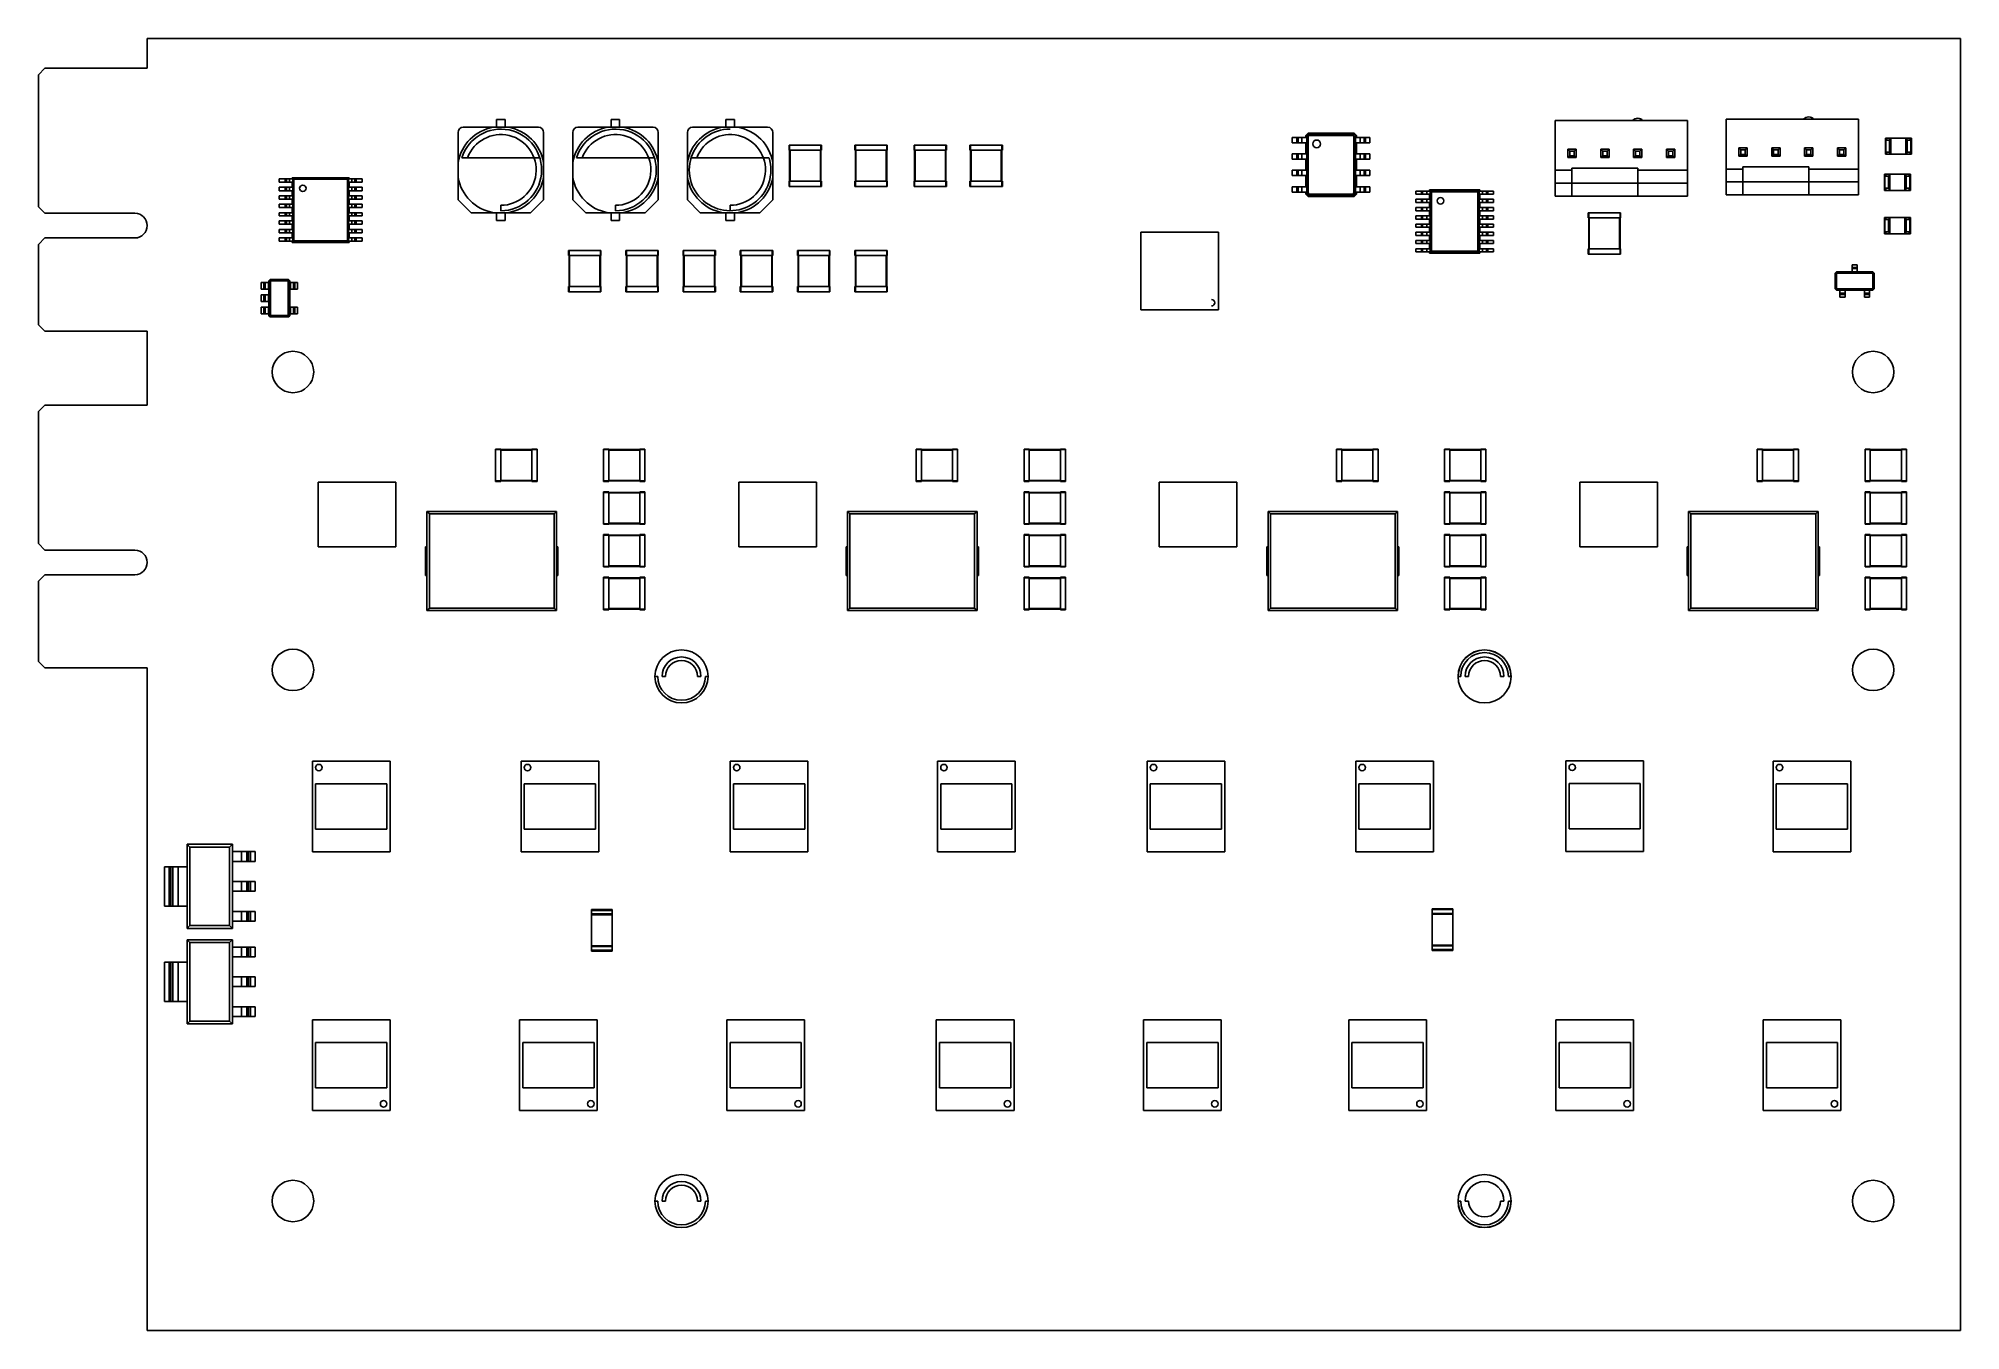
# Model space of a CAD drawing. Header units: millimetres. Extents: x 66 to 215, y -125 to -25.
import ezdxf

# ---------------------------------------------------------------- set-up
doc = ezdxf.new("R2010")
doc.units = ezdxf.units.MM

msp = doc.modelspace()

# ---------------------------------------------------------------- linework, layer by layer
at = {"color": 7, "linetype": 'Continuous', "lineweight": 25}
for p, q in [((74.75, -27.55), (74.75, -25.25)), ((74.75, -25.25), (214.75, -25.25)), ((214.75, -25.25), (214.75, -125)), ((66.35, -28.05), (66.85, -27.55)), ((66.35, -38.25), (66.35, -28.05)), ((66.85, -27.55), (74.75, -27.55)), ((98.75, -32.5), (98.75, -37.7)), ((104.95, -32.1), (99.15, -32.1)), ((101.72, -31.5), (101.72, -32.1)), ((102.38, -31.5), (101.72, -31.5)), ((102.38, -32.1), (102.38, -31.5)), ((105.35, -37.7), (105.35, -32.5)), ((107.6, -32.5), (107.6, -37.7)), ((113.8, -32.1), (108, -32.1)), ((110.58, -31.5), (110.58, -32.1)), ((111.22, -31.5), (110.58, -31.5)), ((111.22, -32.1), (111.22, -31.5)), ((114.2, -37.7), (114.2, -32.5)), ((116.45, -32.5), (116.45, -37.7)), ((122.65, -32.1), (116.85, -32.1)), ((119.42, -31.5), (119.42, -32.1)), ((120.08, -31.5), (119.42, -31.5)), ((120.08, -32.1), (120.08, -31.5)), ((123.05, -37.7), (123.05, -32.5)), ((164.2, -32.73), (164.38, -32.55)), ((164.28, -32.76), (164.41, -32.62)), ((164.38, -32.55), (164.47, -32.74)), ((164.38, -32.55), (167.93, -32.55)), ((164.41, -32.62), (167.89, -32.62)), ((167.93, -32.55), (167.83, -32.74)), ((167.89, -32.62), (168.03, -32.76)), ((167.93, -32.55), (168.1, -32.73)), ((193.66, -31.59), (183.46, -31.59)), ((183.46, -31.59), (183.46, -37.42)), ((193.66, -37.42), (193.66, -31.59)), ((196.66, -31.48), (196.66, -37.33)), ((206.86, -31.48), (196.66, -31.48)), ((206.86, -37.33), (206.86, -31.48)), ((124.3, -33.88), (124.3, -33.48)), ((126.8, -33.48), (124.3, -33.48)), ((126.8, -33.88), (124.3, -33.88)), ((124.34, -36.68), (124.34, -33.48)), ((124.38, -36.28), (124.38, -33.88)), ((126.72, -36.28), (126.72, -33.88)), ((126.76, -36.68), (126.76, -33.48)), ((126.8, -33.88), (126.8, -33.48)), ((129.38, -33.88), (129.38, -33.48)), ((131.88, -33.48), (129.38, -33.48)), ((131.88, -33.88), (129.38, -33.88)), ((129.42, -36.68), (129.42, -33.48)), ((129.46, -36.28), (129.46, -33.88)), ((131.8, -36.28), (131.8, -33.88)), ((131.84, -36.68), (131.84, -33.48)), ((131.88, -33.88), (131.88, -33.48)), ((133.95, -33.88), (133.95, -33.48)), ((136.45, -33.48), (133.95, -33.48)), ((136.45, -33.88), (133.95, -33.88)), ((133.99, -36.68), (133.99, -33.48)), ((134.03, -36.28), (134.03, -33.88)), ((136.37, -36.28), (136.37, -33.88)), ((136.41, -36.68), (136.41, -33.48)), ((136.45, -33.88), (136.45, -33.48)), ((138.27, -33.88), (138.27, -33.48)), ((140.77, -33.48), (138.27, -33.48)), ((140.77, -33.88), (138.27, -33.88)), ((138.31, -36.68), (138.31, -33.48)), ((138.35, -36.28), (138.35, -33.88)), ((140.69, -36.28), (140.69, -33.88)), ((140.73, -36.68), (140.73, -33.48)), ((140.77, -33.88), (140.77, -33.48)), ((163.15, -32.89), (164.28, -32.89)), ((163.15, -33.3), (163.15, -32.89)), ((163.15, -33.3), (164.28, -33.3)), ((163.5, -33.3), (163.5, -32.89)), ((163.6, -33.3), (163.6, -32.89)), ((163.9, -33.3), (163.9, -32.89)), ((164.2, -32.73), (164.39, -32.82)), ((164.2, -32.89), (164.2, -32.73)), ((164.2, -34.16), (164.2, -33.3)), ((164.28, -37.24), (164.28, -32.76)), ((164.39, -32.82), (164.47, -32.74)), ((164.39, -37.18), (164.39, -32.82)), ((164.47, -32.74), (167.83, -32.74)), ((167.83, -32.74), (167.91, -32.82)), ((168.1, -32.73), (167.91, -32.82)), ((167.91, -32.82), (167.91, -37.18)), ((168.03, -32.76), (168.03, -37.24)), ((169.15, -32.89), (168.03, -32.89)), ((169.15, -33.3), (168.03, -33.3)), ((168.1, -32.73), (168.1, -32.89)), ((168.1, -33.3), (168.1, -34.16)), ((168.4, -32.89), (168.4, -33.3)), ((168.7, -32.89), (168.7, -33.3)), ((168.8, -32.89), (168.8, -33.3)), ((169.15, -32.89), (169.15, -33.3)), ((184.43, -33.8), (184.58, -33.95)), ((184.43, -33.8), (185.07, -33.8)), ((184.43, -34.45), (184.43, -33.8)), ((184.58, -33.95), (184.92, -33.95)), ((184.58, -34.3), (184.58, -33.95)), ((185.07, -33.8), (184.92, -33.95)), ((184.92, -33.95), (184.92, -34.3)), ((185.07, -33.8), (185.07, -34.45)), ((186.97, -33.8), (187.12, -33.95)), ((186.97, -33.8), (187.61, -33.8)), ((186.97, -34.45), (186.97, -33.8)), ((187.12, -33.95), (187.46, -33.95)), ((187.12, -34.3), (187.12, -33.95)), ((187.61, -33.8), (187.46, -33.95)), ((187.46, -33.95), (187.46, -34.3)), ((187.61, -33.8), (187.61, -34.45)), ((189.51, -34.45), (189.51, -33.8)), ((189.51, -33.8), (189.66, -33.95)), ((189.51, -33.8), (190.15, -33.8)), ((189.66, -34.3), (189.66, -33.95)), ((189.66, -33.95), (190, -33.95)), ((190.15, -33.8), (190, -33.95)), ((190, -33.95), (190, -34.3)), ((190.15, -33.8), (190.15, -34.45)), ((192.05, -33.8), (192.2, -33.95)), ((192.05, -33.8), (192.69, -33.8)), ((192.05, -34.45), (192.05, -33.8)), ((192.2, -34.3), (192.2, -33.95)), ((192.2, -33.95), (192.54, -33.95)), ((192.69, -33.8), (192.54, -33.95)), ((192.54, -33.95), (192.54, -34.3)), ((192.69, -33.8), (192.69, -34.45)), ((197.63, -34.34), (197.63, -33.7)), ((197.63, -33.7), (197.78, -33.85)), ((197.63, -33.7), (198.27, -33.7)), ((197.78, -34.2), (197.78, -33.85)), ((197.78, -33.85), (198.12, -33.85)), ((198.27, -33.7), (198.12, -33.85)), ((198.12, -33.85), (198.12, -34.2)), ((198.27, -33.7), (198.27, -34.34)), ((200.17, -33.7), (200.32, -33.85)), ((200.17, -33.7), (200.81, -33.7)), ((200.17, -34.34), (200.17, -33.7)), ((200.32, -33.85), (200.66, -33.85)), ((200.32, -34.2), (200.32, -33.85)), ((200.81, -33.7), (200.66, -33.85)), ((200.66, -33.85), (200.66, -34.2)), ((200.81, -33.7), (200.81, -34.34)), ((202.71, -33.7), (202.86, -33.85)), ((202.71, -33.7), (203.35, -33.7)), ((202.71, -34.34), (202.71, -33.7)), ((202.86, -33.85), (203.2, -33.85)), ((202.86, -34.2), (202.86, -33.85)), ((203.35, -33.7), (203.2, -33.85)), ((203.2, -33.85), (203.2, -34.2)), ((203.35, -33.7), (203.35, -34.34)), ((205.25, -33.7), (205.4, -33.85)), ((205.25, -33.7), (205.89, -33.7)), ((205.25, -34.34), (205.25, -33.7)), ((205.4, -33.85), (205.74, -33.85)), ((205.4, -34.2), (205.4, -33.85)), ((205.89, -33.7), (205.74, -33.85)), ((205.74, -33.85), (205.74, -34.2)), ((205.89, -33.7), (205.89, -34.34)), ((210.95, -32.94), (208.95, -32.94)), ((208.95, -32.94), (208.95, -34.19)), ((208.99, -32.94), (208.99, -34.19)), ((209.04, -32.94), (209.04, -33.09)), ((209.04, -33.09), (209.3, -33.09)), ((209.3, -34.03), (209.04, -34.03)), ((209.04, -34.03), (209.04, -34.19)), ((209.26, -33.09), (209.26, -34.03)), ((209.3, -34.19), (209.3, -32.94)), ((209.37, -34.19), (209.37, -32.94)), ((210.53, -34.19), (210.53, -32.94)), ((210.6, -32.94), (210.6, -34.19)), ((210.6, -33.09), (210.86, -33.09)), ((210.86, -34.03), (210.6, -34.03)), ((210.63, -33.09), (210.63, -34.03)), ((210.86, -33.09), (210.86, -32.94)), ((210.86, -34.19), (210.86, -34.03)), ((210.91, -32.94), (210.91, -34.19)), ((210.95, -32.94), (210.95, -34.19)), ((99.49, -34.46), (104.61, -34.46)), ((108.34, -34.46), (113.46, -34.46)), ((117.19, -34.46), (122.31, -34.46)), ((163.15, -34.16), (164.28, -34.16)), ((163.15, -34.57), (163.15, -34.16)), ((163.15, -34.57), (164.28, -34.57)), ((163.15, -35.43), (164.28, -35.43)), ((163.15, -35.84), (163.15, -35.43)), ((163.5, -34.57), (163.5, -34.16)), ((163.5, -35.84), (163.5, -35.43)), ((163.6, -34.57), (163.6, -34.16)), ((163.6, -35.84), (163.6, -35.43)), ((163.9, -34.57), (163.9, -34.16)), ((163.9, -35.84), (163.9, -35.43)), ((164.2, -35.43), (164.2, -34.57)), ((169.15, -34.16), (168.03, -34.16)), ((169.15, -34.57), (168.03, -34.57)), ((169.15, -35.43), (168.03, -35.43)), ((168.1, -34.57), (168.1, -35.43)), ((168.4, -34.16), (168.4, -34.57)), ((168.4, -35.43), (168.4, -35.84)), ((168.7, -34.16), (168.7, -34.57)), ((168.7, -35.43), (168.7, -35.84)), ((168.8, -34.16), (168.8, -34.57)), ((168.8, -35.43), (168.8, -35.84)), ((169.15, -34.16), (169.15, -34.57)), ((169.15, -35.43), (169.15, -35.84)), ((183.46, -35.42), (184.75, -35.42)), ((184.43, -34.45), (184.58, -34.3)), ((185.07, -34.45), (184.43, -34.45)), ((184.92, -34.3), (184.58, -34.3)), ((184.75, -35.27), (184.75, -37.42)), ((184.75, -35.27), (189.83, -35.27)), ((185.07, -34.45), (184.92, -34.3)), ((186.97, -34.45), (187.12, -34.3)), ((187.61, -34.45), (186.97, -34.45)), ((187.46, -34.3), (187.12, -34.3)), ((187.61, -34.45), (187.46, -34.3)), ((189.51, -34.45), (189.66, -34.3)), ((190.15, -34.45), (189.51, -34.45)), ((190, -34.3), (189.66, -34.3)), ((189.83, -35.27), (189.83, -37.42)), ((189.83, -35.42), (193.66, -35.42)), ((190.15, -34.45), (190, -34.3)), ((192.05, -34.45), (192.2, -34.3)), ((192.69, -34.45), (192.05, -34.45)), ((192.54, -34.3), (192.2, -34.3)), ((192.69, -34.45), (192.54, -34.3)), ((196.66, -35.33), (197.95, -35.33)), ((197.63, -34.34), (197.78, -34.2)), ((198.27, -34.34), (197.63, -34.34)), ((198.12, -34.2), (197.78, -34.2)), ((197.95, -35.17), (203.03, -35.17)), ((197.95, -35.17), (197.95, -37.33)), ((198.27, -34.34), (198.12, -34.2)), ((200.17, -34.34), (200.32, -34.2)), ((200.81, -34.34), (200.17, -34.34)), ((200.66, -34.2), (200.32, -34.2)), ((200.81, -34.34), (200.66, -34.2)), ((202.71, -34.34), (202.86, -34.2)), ((203.35, -34.34), (202.71, -34.34)), ((203.2, -34.2), (202.86, -34.2)), ((203.03, -35.17), (203.03, -37.33)), ((203.03, -35.33), (206.86, -35.33)), ((203.35, -34.34), (203.2, -34.2)), ((205.25, -34.34), (205.4, -34.2)), ((205.89, -34.34), (205.25, -34.34)), ((205.74, -34.2), (205.4, -34.2)), ((205.89, -34.34), (205.74, -34.2)), ((210.95, -34.19), (208.95, -34.19)), ((84.94, -36.09), (85.99, -36.09)), ((84.94, -36.35), (84.94, -36.09)), ((84.94, -36.35), (85.99, -36.35)), ((84.94, -36.74), (85.99, -36.74)), ((84.94, -37.01), (84.94, -36.74)), ((84.94, -37.01), (85.99, -37.01)), ((85.39, -36.35), (85.39, -36.09)), ((85.39, -37.01), (85.39, -36.74)), ((85.49, -36.35), (85.49, -36.09)), ((85.49, -37.01), (85.49, -36.74)), ((85.74, -36.35), (85.74, -36.09)), ((85.74, -37.01), (85.74, -36.74)), ((85.94, -36), (86.06, -36.12)), ((90.34, -36), (85.94, -36)), ((85.94, -36), (85.94, -36.09)), ((85.94, -36.35), (85.94, -36.74)), ((85.94, -37.01), (85.94, -37.4)), ((85.99, -36.05), (85.99, -40.95)), ((90.29, -36.05), (85.99, -36.05)), ((86.06, -36.12), (86.06, -40.88)), ((90.21, -36.12), (86.06, -36.12)), ((90.34, -36), (90.21, -36.12)), ((90.21, -40.88), (90.21, -36.12)), ((90.29, -40.95), (90.29, -36.05)), ((91.34, -36.09), (90.29, -36.09)), ((91.34, -36.35), (90.29, -36.35)), ((91.34, -36.74), (90.29, -36.74)), ((91.34, -37.01), (90.29, -37.01)), ((90.34, -36.09), (90.34, -36)), ((90.34, -36.74), (90.34, -36.35)), ((90.34, -37.4), (90.34, -37.01)), ((90.54, -36.09), (90.54, -36.35)), ((90.54, -36.74), (90.54, -37.01)), ((90.79, -36.09), (90.79, -36.35)), ((90.79, -36.74), (90.79, -37.01)), ((90.89, -36.09), (90.89, -36.35)), ((90.89, -36.74), (90.89, -37.01)), ((91.34, -36.09), (91.34, -36.35)), ((91.34, -36.74), (91.34, -37.01)), ((124.3, -36.68), (124.3, -36.28)), ((126.8, -36.28), (124.3, -36.28)), ((126.8, -36.68), (124.3, -36.68)), ((126.8, -36.68), (126.8, -36.28)), ((129.38, -36.68), (129.38, -36.28)), ((131.88, -36.28), (129.38, -36.28)), ((131.88, -36.68), (129.38, -36.68)), ((131.88, -36.68), (131.88, -36.28)), ((136.45, -36.28), (133.95, -36.28)), ((133.95, -36.68), (133.95, -36.28)), ((136.45, -36.68), (133.95, -36.68)), ((136.45, -36.68), (136.45, -36.28)), ((140.77, -36.28), (138.27, -36.28)), ((138.27, -36.68), (138.27, -36.28)), ((140.77, -36.68), (138.27, -36.68)), ((140.77, -36.68), (140.77, -36.28)), ((163.15, -35.84), (164.28, -35.84)), ((163.15, -36.7), (164.28, -36.7)), ((163.15, -37.11), (163.15, -36.7)), ((163.5, -37.11), (163.5, -36.7)), ((163.6, -37.11), (163.6, -36.7)), ((163.9, -37.11), (163.9, -36.7)), ((164.2, -36.7), (164.2, -35.84)), ((169.15, -35.84), (168.03, -35.84)), ((169.15, -36.7), (168.03, -36.7)), ((168.1, -35.84), (168.1, -36.7)), ((168.4, -36.7), (168.4, -37.11)), ((168.7, -36.7), (168.7, -37.11)), ((168.8, -36.7), (168.8, -37.11)), ((169.15, -36.7), (169.15, -37.11)), ((172.69, -37.03), (173.79, -37.03)), ((172.69, -37.28), (172.69, -37.03)), ((173.12, -37.28), (173.12, -37.03)), ((173.22, -37.28), (173.22, -37.03)), ((173.54, -37.28), (173.54, -37.03)), ((173.74, -36.93), (173.9, -37.09)), ((177.64, -36.93), (173.74, -36.93)), ((173.74, -36.93), (173.74, -37.03)), ((177.59, -36.98), (173.79, -36.98)), ((173.79, -36.98), (173.79, -41.78)), ((177.48, -37.09), (173.9, -37.09)), ((173.9, -37.09), (173.9, -41.67)), ((177.64, -36.93), (177.48, -37.09)), ((177.48, -41.67), (177.48, -37.09)), ((177.59, -41.78), (177.59, -36.98)), ((178.69, -37.03), (177.59, -37.03)), ((177.64, -37.03), (177.64, -36.93)), ((177.84, -37.03), (177.84, -37.28)), ((178.16, -37.03), (178.16, -37.28)), ((178.26, -37.03), (178.26, -37.28)), ((178.69, -37.03), (178.69, -37.28)), ((183.46, -36.42), (193.66, -36.42)), ((196.66, -36.33), (206.86, -36.33)), ((210.88, -35.73), (208.88, -35.73)), ((208.88, -35.73), (208.88, -36.98)), ((210.88, -36.98), (208.88, -36.98)), ((208.91, -35.73), (208.91, -36.98)), ((208.97, -35.73), (208.97, -35.89)), ((208.97, -35.89), (209.23, -35.89)), ((209.23, -36.82), (208.97, -36.82)), ((208.97, -36.82), (208.97, -36.98)), ((209.19, -35.89), (209.19, -36.82)), ((209.23, -36.98), (209.23, -35.73)), ((209.29, -36.98), (209.29, -35.73)), ((210.46, -36.98), (210.46, -35.73)), ((210.53, -35.73), (210.53, -36.98)), ((210.53, -35.89), (210.79, -35.89)), ((210.79, -36.82), (210.53, -36.82)), ((210.56, -35.89), (210.56, -36.82)), ((210.79, -35.89), (210.79, -35.73)), ((210.79, -36.98), (210.79, -36.82)), ((210.84, -35.73), (210.84, -36.98)), ((210.88, -35.73), (210.88, -36.98)), ((66.85, -38.75), (66.35, -38.25)), ((84.94, -37.4), (85.99, -37.4)), ((84.94, -37.66), (84.94, -37.4)), ((84.94, -37.66), (85.99, -37.66)), ((84.94, -38.05), (85.99, -38.05)), ((84.94, -38.3), (84.94, -38.05)), ((84.94, -38.3), (85.99, -38.3)), ((85.39, -37.66), (85.39, -37.4)), ((85.39, -38.3), (85.39, -38.05)), ((85.49, -37.66), (85.49, -37.4)), ((85.49, -38.3), (85.49, -38.05)), ((85.74, -37.66), (85.74, -37.4)), ((85.74, -38.3), (85.74, -38.05)), ((85.94, -37.66), (85.94, -38.05)), ((85.94, -38.3), (85.94, -38.7)), ((91.34, -37.4), (90.29, -37.4)), ((91.34, -37.66), (90.29, -37.66)), ((91.34, -38.05), (90.29, -38.05)), ((91.34, -38.3), (90.29, -38.3)), ((90.34, -38.05), (90.34, -37.66)), ((90.34, -38.7), (90.34, -38.3)), ((90.54, -37.4), (90.54, -37.66)), ((90.54, -38.05), (90.54, -38.3)), ((90.79, -37.4), (90.79, -37.66)), ((90.79, -38.05), (90.79, -38.3)), ((90.89, -37.4), (90.89, -37.66)), ((90.89, -38.05), (90.89, -38.3)), ((91.34, -37.4), (91.34, -37.66)), ((91.34, -38.05), (91.34, -38.3)), ((98.75, -37.7), (99.75, -38.7)), ((102.05, -38.55), (102.05, -38.13)), ((104.35, -38.7), (105.35, -37.7)), ((107.6, -37.7), (108.6, -38.7)), ((110.9, -38.55), (110.9, -38.13)), ((113.2, -38.7), (114.2, -37.7)), ((116.45, -37.7), (117.45, -38.7)), ((119.75, -38.55), (119.75, -38.13)), ((122.05, -38.7), (123.05, -37.7)), ((163.15, -37.11), (164.28, -37.11)), ((164.2, -37.27), (164.2, -37.11)), ((164.2, -37.27), (164.39, -37.18)), ((164.38, -37.45), (164.2, -37.27)), ((164.41, -37.38), (164.28, -37.24)), ((164.38, -37.45), (164.47, -37.26)), ((167.93, -37.45), (164.38, -37.45)), ((164.47, -37.26), (164.39, -37.18)), ((167.89, -37.38), (164.41, -37.38)), ((167.83, -37.26), (164.47, -37.26)), ((167.91, -37.18), (167.83, -37.26)), ((167.93, -37.45), (167.83, -37.26)), ((168.03, -37.24), (167.89, -37.38)), ((168.1, -37.27), (167.91, -37.18)), ((168.1, -37.27), (167.93, -37.45)), ((169.15, -37.11), (168.03, -37.11)), ((168.1, -37.11), (168.1, -37.27)), ((172.69, -37.28), (173.79, -37.28)), ((172.69, -37.67), (173.79, -37.67)), ((172.69, -37.92), (172.69, -37.67)), ((172.69, -37.92), (173.79, -37.92)), ((172.69, -38.3), (173.79, -38.3)), ((172.69, -38.55), (172.69, -38.3)), ((172.69, -38.55), (173.79, -38.55)), ((173.12, -37.92), (173.12, -37.67)), ((173.12, -38.55), (173.12, -38.3)), ((173.22, -37.92), (173.22, -37.67)), ((173.22, -38.55), (173.22, -38.3)), ((173.54, -37.92), (173.54, -37.67)), ((173.54, -38.55), (173.54, -38.3)), ((173.74, -37.28), (173.74, -37.67)), ((173.74, -37.92), (173.74, -38.3)), ((173.74, -38.55), (173.74, -38.94)), ((178.69, -37.28), (177.59, -37.28)), ((178.69, -37.67), (177.59, -37.67)), ((178.69, -37.92), (177.59, -37.92)), ((178.69, -38.3), (177.59, -38.3)), ((178.69, -38.55), (177.59, -38.55)), ((177.64, -37.67), (177.64, -37.28)), ((177.64, -38.3), (177.64, -37.92)), ((177.64, -38.94), (177.64, -38.55)), ((177.84, -37.67), (177.84, -37.92)), ((177.84, -38.3), (177.84, -38.55)), ((178.16, -37.67), (178.16, -37.92)), ((178.16, -38.3), (178.16, -38.55)), ((178.26, -37.67), (178.26, -37.92)), ((178.26, -38.3), (178.26, -38.55)), ((178.69, -37.67), (178.69, -37.92)), ((178.69, -38.3), (178.69, -38.55)), ((183.46, -37.42), (193.66, -37.42)), ((196.66, -37.33), (206.86, -37.33)), ((73.8, -38.75), (66.85, -38.75)), ((84.94, -38.7), (85.99, -38.7)), ((84.94, -38.95), (84.94, -38.7)), ((84.94, -38.95), (85.99, -38.95)), ((84.94, -39.34), (85.99, -39.34)), ((84.94, -39.6), (84.94, -39.34)), ((84.94, -39.6), (85.99, -39.6)), ((84.94, -39.99), (85.99, -39.99)), ((84.94, -40.26), (84.94, -39.99)), ((85.39, -38.95), (85.39, -38.7)), ((85.39, -39.6), (85.39, -39.34)), ((85.39, -40.26), (85.39, -39.99)), ((85.49, -38.95), (85.49, -38.7)), ((85.49, -39.6), (85.49, -39.34)), ((85.49, -40.26), (85.49, -39.99)), ((85.74, -38.95), (85.74, -38.7)), ((85.74, -39.6), (85.74, -39.34)), ((85.74, -40.26), (85.74, -39.99)), ((85.94, -38.95), (85.94, -39.34)), ((85.94, -39.6), (85.94, -39.99)), ((91.34, -38.7), (90.29, -38.7)), ((91.34, -38.95), (90.29, -38.95)), ((91.34, -39.34), (90.29, -39.34)), ((91.34, -39.6), (90.29, -39.6)), ((91.34, -39.99), (90.29, -39.99)), ((90.34, -39.34), (90.34, -38.95)), ((90.34, -39.99), (90.34, -39.6)), ((90.54, -38.7), (90.54, -38.95)), ((90.54, -39.34), (90.54, -39.6)), ((90.54, -39.99), (90.54, -40.26)), ((90.79, -38.7), (90.79, -38.95)), ((90.79, -39.34), (90.79, -39.6)), ((90.79, -39.99), (90.79, -40.26)), ((90.89, -38.7), (90.89, -38.95)), ((90.89, -39.34), (90.89, -39.6)), ((90.89, -39.99), (90.89, -40.26)), ((91.34, -38.7), (91.34, -38.95)), ((91.34, -39.34), (91.34, -39.6)), ((91.34, -39.99), (91.34, -40.26)), ((99.75, -38.7), (104.35, -38.7)), ((101.72, -38.7), (101.72, -39.3)), ((101.72, -39.3), (102.38, -39.3)), ((102.38, -39.3), (102.38, -38.7)), ((108.6, -38.7), (113.2, -38.7)), ((110.58, -38.7), (110.58, -39.3)), ((110.58, -39.3), (111.22, -39.3)), ((111.22, -39.3), (111.22, -38.7)), ((117.45, -38.7), (122.05, -38.7)), ((119.42, -38.7), (119.42, -39.3)), ((119.42, -39.3), (120.08, -39.3)), ((120.08, -39.3), (120.08, -38.7)), ((172.69, -38.94), (173.79, -38.94)), ((172.69, -39.19), (172.69, -38.94)), ((172.69, -39.19), (173.79, -39.19)), ((172.69, -39.58), (173.79, -39.58)), ((172.69, -39.83), (172.69, -39.58)), ((172.69, -39.83), (173.79, -39.83)), ((173.12, -39.19), (173.12, -38.94)), ((173.12, -39.83), (173.12, -39.58)), ((173.22, -39.19), (173.22, -38.94)), ((173.22, -39.83), (173.22, -39.58)), ((173.54, -39.19), (173.54, -38.94)), ((173.54, -39.83), (173.54, -39.58)), ((173.74, -39.19), (173.74, -39.58)), ((173.74, -39.83), (173.74, -40.21)), ((178.69, -38.94), (177.59, -38.94)), ((178.69, -39.19), (177.59, -39.19)), ((178.69, -39.58), (177.59, -39.58)), ((178.69, -39.83), (177.59, -39.83)), ((177.64, -39.58), (177.64, -39.19)), ((177.64, -40.21), (177.64, -39.83)), ((177.84, -38.94), (177.84, -39.19)), ((177.84, -39.58), (177.84, -39.83)), ((178.16, -38.94), (178.16, -39.19)), ((178.16, -39.58), (178.16, -39.83)), ((178.26, -38.94), (178.26, -39.19)), ((178.26, -39.58), (178.26, -39.83)), ((178.69, -38.94), (178.69, -39.19)), ((178.69, -39.58), (178.69, -39.83)), ((186, -38.7), (188.5, -38.7)), ((186, -38.7), (186, -39.1)), ((186, -39.1), (188.5, -39.1)), ((186.04, -38.7), (186.04, -41.9)), ((186.08, -39.1), (186.08, -41.5)), ((188.42, -39.1), (188.42, -41.5)), ((188.46, -38.7), (188.46, -41.9)), ((188.5, -38.7), (188.5, -39.1)), ((208.88, -39.08), (208.88, -40.33)), ((210.88, -39.08), (208.88, -39.08)), ((208.91, -39.08), (208.91, -40.33)), ((208.97, -39.08), (208.97, -39.23)), ((208.97, -39.23), (209.23, -39.23)), ((209.19, -39.23), (209.19, -40.17)), ((209.23, -40.33), (209.23, -39.08)), ((209.29, -40.33), (209.29, -39.08)), ((210.46, -40.33), (210.46, -39.08)), ((210.53, -39.08), (210.53, -40.33)), ((210.53, -39.23), (210.79, -39.23)), ((210.56, -39.23), (210.56, -40.17)), ((210.79, -39.23), (210.79, -39.08)), ((210.84, -39.08), (210.84, -40.33)), ((210.88, -39.08), (210.88, -40.33)), ((66.35, -41.15), (66.85, -40.65)), ((66.35, -47.35), (66.35, -41.15)), ((66.85, -40.65), (73.8, -40.65)), ((84.94, -40.26), (85.99, -40.26)), ((84.94, -40.65), (85.99, -40.65)), ((84.94, -40.91), (84.94, -40.65)), ((84.94, -40.91), (85.99, -40.91)), ((85.39, -40.91), (85.39, -40.65)), ((85.49, -40.91), (85.49, -40.65)), ((85.74, -40.91), (85.74, -40.65)), ((85.94, -40.26), (85.94, -40.65)), ((85.94, -41), (86.06, -40.88)), ((85.94, -40.91), (85.94, -41)), ((85.94, -41), (90.34, -41)), ((85.99, -40.95), (90.29, -40.95)), ((86.06, -40.88), (90.21, -40.88)), ((90.34, -41), (90.21, -40.88)), ((91.34, -40.26), (90.29, -40.26)), ((91.34, -40.65), (90.29, -40.65)), ((91.34, -40.91), (90.29, -40.91)), ((90.34, -40.65), (90.34, -40.26)), ((90.34, -41), (90.34, -40.91)), ((90.54, -40.65), (90.54, -40.91)), ((90.79, -40.65), (90.79, -40.91)), ((90.89, -40.65), (90.89, -40.91)), ((91.34, -40.65), (91.34, -40.91)), ((151.47, -40.2), (151.47, -46.2)), ((157.47, -40.2), (151.47, -40.2)), ((157.47, -46.2), (157.47, -40.2)), ((172.69, -40.21), (173.79, -40.21)), ((172.69, -40.46), (172.69, -40.21)), ((172.69, -40.46), (173.79, -40.46)), ((172.69, -40.84), (173.79, -40.84)), ((172.69, -41.09), (172.69, -40.84)), ((172.69, -41.09), (173.79, -41.09)), ((172.69, -41.48), (173.79, -41.48)), ((172.69, -41.73), (172.69, -41.48)), ((173.12, -40.46), (173.12, -40.21)), ((173.12, -41.09), (173.12, -40.84)), ((173.12, -41.73), (173.12, -41.48)), ((173.22, -40.46), (173.22, -40.21)), ((173.22, -41.09), (173.22, -40.84)), ((173.22, -41.73), (173.22, -41.48)), ((173.54, -40.46), (173.54, -40.21)), ((173.54, -41.09), (173.54, -40.84)), ((173.54, -41.73), (173.54, -41.48)), ((173.74, -40.46), (173.74, -40.84)), ((173.74, -41.09), (173.74, -41.48)), ((178.69, -40.21), (177.59, -40.21)), ((178.69, -40.46), (177.59, -40.46)), ((178.69, -40.84), (177.59, -40.84)), ((178.69, -41.09), (177.59, -41.09)), ((178.69, -41.48), (177.59, -41.48)), ((177.64, -40.84), (177.64, -40.46)), ((177.64, -41.48), (177.64, -41.09)), ((177.84, -40.21), (177.84, -40.46)), ((177.84, -40.84), (177.84, -41.09)), ((177.84, -41.48), (177.84, -41.73)), ((178.16, -40.21), (178.16, -40.46)), ((178.16, -40.84), (178.16, -41.09)), ((178.16, -41.48), (178.16, -41.73)), ((178.26, -40.21), (178.26, -40.46)), ((178.26, -40.84), (178.26, -41.09)), ((178.26, -41.48), (178.26, -41.73)), ((178.69, -40.21), (178.69, -40.46)), ((178.69, -40.84), (178.69, -41.09)), ((178.69, -41.48), (178.69, -41.73)), ((186, -41.5), (186, -41.9)), ((186, -41.5), (188.5, -41.5)), ((188.5, -41.5), (188.5, -41.9)), ((210.88, -40.33), (208.88, -40.33)), ((209.23, -40.17), (208.97, -40.17)), ((208.97, -40.17), (208.97, -40.33)), ((210.79, -40.17), (210.53, -40.17)), ((210.79, -40.33), (210.79, -40.17)), ((107.28, -41.61), (109.78, -41.61)), ((107.28, -41.61), (107.28, -42.01)), ((107.28, -42.01), (109.78, -42.01)), ((107.32, -41.61), (107.32, -44.81)), ((107.36, -42.01), (107.36, -44.41)), ((109.7, -42.01), (109.7, -44.41)), ((109.74, -41.61), (109.74, -44.81)), ((109.78, -41.61), (109.78, -42.01)), ((111.7, -41.61), (114.2, -41.61)), ((111.7, -41.61), (111.7, -42.01)), ((111.7, -42.01), (114.2, -42.01)), ((111.74, -41.61), (111.74, -44.81)), ((111.78, -42.01), (111.78, -44.41)), ((114.12, -42.01), (114.12, -44.41)), ((114.16, -41.61), (114.16, -44.81)), ((114.2, -41.61), (114.2, -42.01)), ((116.12, -41.61), (118.62, -41.61)), ((116.12, -41.61), (116.12, -42.01)), ((116.12, -42.01), (118.62, -42.01)), ((116.16, -41.61), (116.16, -44.81)), ((116.2, -42.01), (116.2, -44.41)), ((118.54, -42.01), (118.54, -44.41)), ((118.58, -41.61), (118.58, -44.81)), ((118.62, -41.61), (118.62, -42.01)), ((120.54, -41.61), (123.04, -41.61)), ((120.54, -41.61), (120.54, -42.01)), ((120.54, -42.01), (123.04, -42.01)), ((120.58, -41.61), (120.58, -44.81)), ((120.62, -42.01), (120.62, -44.41)), ((122.96, -42.01), (122.96, -44.41)), ((123, -41.61), (123, -44.81)), ((123.04, -41.61), (123.04, -42.01)), ((124.96, -41.61), (127.46, -41.61)), ((124.96, -41.61), (124.96, -42.01)), ((124.96, -42.01), (127.46, -42.01)), ((125, -41.61), (125, -44.81)), ((125.04, -42.01), (125.04, -44.41)), ((127.38, -42.01), (127.38, -44.41)), ((127.42, -41.61), (127.42, -44.81)), ((127.46, -41.61), (127.46, -42.01)), ((129.38, -41.61), (131.88, -41.61)), ((129.38, -41.61), (129.38, -42.01)), ((129.38, -42.01), (131.88, -42.01)), ((129.42, -41.61), (129.42, -44.81)), ((129.46, -42.01), (129.46, -44.41)), ((131.8, -42.01), (131.8, -44.41)), ((131.84, -41.61), (131.84, -44.81)), ((131.88, -41.61), (131.88, -42.01)), ((172.69, -41.73), (173.79, -41.73)), ((173.74, -41.83), (173.9, -41.67)), ((173.74, -41.73), (173.74, -41.83)), ((173.74, -41.83), (177.64, -41.83)), ((173.79, -41.78), (177.59, -41.78)), ((173.9, -41.67), (177.48, -41.67)), ((177.64, -41.83), (177.48, -41.67)), ((178.69, -41.73), (177.59, -41.73)), ((177.64, -41.83), (177.64, -41.73)), ((186, -41.9), (188.5, -41.9)), ((206.38, -42.72), (206.38, -43.3)), ((206.38, -42.72), (206.78, -42.72)), ((206.38, -42.92), (206.78, -42.92)), ((206.38, -43.02), (206.78, -43.02)), ((206.78, -42.72), (206.78, -43.3)), ((83.55, -44.1), (84.17, -44.1)), ((83.55, -44.6), (83.55, -44.1)), ((83.75, -44.6), (83.75, -44.1)), ((83.85, -44.6), (83.85, -44.1)), ((84.1, -44.6), (84.1, -44.1)), ((84.15, -43.95), (84.25, -43.85)), ((84.15, -43.95), (84.27, -44)), ((84.15, -44.1), (84.15, -43.95)), ((84.17, -43.96), (84.26, -43.88)), ((84.17, -46.64), (84.17, -43.96)), ((84.25, -43.85), (84.3, -43.97)), ((84.25, -43.85), (85.66, -43.85)), ((84.26, -43.88), (85.64, -43.88)), ((84.27, -44), (84.3, -43.97)), ((84.27, -46.6), (84.27, -44)), ((84.3, -43.97), (85.6, -43.97)), ((85.66, -43.85), (85.6, -43.97)), ((85.6, -43.97), (85.63, -44)), ((85.75, -43.95), (85.63, -44)), ((85.63, -44), (85.63, -46.6)), ((85.64, -43.88), (85.72, -43.96)), ((85.66, -43.85), (85.75, -43.95)), ((85.72, -43.96), (85.72, -46.64)), ((86.35, -44.1), (85.72, -44.1)), ((85.75, -43.95), (85.75, -44.1)), ((85.8, -44.1), (85.8, -44.6)), ((86.05, -44.1), (86.05, -44.6)), ((86.15, -44.1), (86.15, -44.6)), ((86.35, -44.1), (86.35, -44.6)), ((107.28, -44.41), (109.78, -44.41)), ((107.28, -44.41), (107.28, -44.81)), ((109.78, -44.41), (109.78, -44.81)), ((111.7, -44.41), (114.2, -44.41)), ((111.7, -44.41), (111.7, -44.81)), ((114.2, -44.41), (114.2, -44.81)), ((116.12, -44.41), (118.62, -44.41)), ((116.12, -44.41), (116.12, -44.81)), ((118.62, -44.41), (118.62, -44.81)), ((120.54, -44.41), (123.04, -44.41)), ((120.54, -44.41), (120.54, -44.81)), ((123.04, -44.41), (123.04, -44.81)), ((124.96, -44.41), (127.46, -44.41)), ((124.96, -44.41), (124.96, -44.81)), ((127.46, -44.41), (127.46, -44.81)), ((129.38, -44.41), (129.38, -44.81)), ((129.38, -44.41), (131.88, -44.41)), ((131.88, -44.41), (131.88, -44.81)), ((205.08, -43.37), (205.17, -43.27)), ((205.08, -43.37), (205.17, -43.41)), ((205.08, -44.58), (205.08, -43.37)), ((205.1, -43.38), (205.18, -43.3)), ((205.1, -44.57), (205.1, -43.38)), ((205.17, -43.27), (205.22, -43.37)), ((205.17, -43.27), (207.98, -43.27)), ((205.17, -43.41), (205.22, -43.37)), ((205.17, -44.53), (205.17, -43.41)), ((205.18, -43.3), (207.97, -43.3)), ((205.22, -43.37), (207.94, -43.37)), ((207.98, -43.27), (207.94, -43.37)), ((207.94, -43.37), (207.98, -43.41)), ((207.97, -43.3), (208.05, -43.38)), ((207.98, -43.27), (208.08, -43.37)), ((208.08, -43.37), (207.98, -43.41)), ((207.98, -43.41), (207.98, -44.53)), ((208.05, -43.38), (208.05, -44.57)), ((208.08, -43.37), (208.08, -44.58)), ((83.55, -44.6), (84.17, -44.6)), ((83.55, -45.05), (84.17, -45.05)), ((83.55, -45.55), (83.55, -45.05)), ((83.55, -45.55), (84.17, -45.55)), ((83.55, -46), (84.17, -46)), ((83.55, -46.5), (83.55, -46)), ((83.75, -45.55), (83.75, -45.05)), ((83.75, -46.5), (83.75, -46)), ((83.85, -45.55), (83.85, -45.05)), ((83.85, -46.5), (83.85, -46)), ((84.1, -45.55), (84.1, -45.05)), ((84.1, -46.5), (84.1, -46)), ((84.15, -45.05), (84.15, -44.6)), ((84.15, -46), (84.15, -45.55)), ((86.35, -44.6), (85.72, -44.6)), ((86.35, -46), (85.72, -46)), ((85.75, -44.6), (85.75, -46)), ((85.8, -46), (85.8, -46.5)), ((86.05, -46), (86.05, -46.5)), ((86.15, -46), (86.15, -46.5)), ((86.35, -46), (86.35, -46.5)), ((107.28, -44.81), (109.78, -44.81)), ((111.7, -44.81), (114.2, -44.81)), ((116.12, -44.81), (118.62, -44.81)), ((120.54, -44.81), (123.04, -44.81)), ((124.96, -44.81), (127.46, -44.81)), ((129.38, -44.81), (131.88, -44.81)), ((205.08, -44.58), (205.17, -44.53)), ((205.17, -44.67), (205.08, -44.58)), ((205.18, -44.65), (205.1, -44.57)), ((205.22, -44.58), (205.17, -44.53)), ((205.17, -44.67), (205.22, -44.58)), ((207.98, -44.67), (205.17, -44.67)), ((207.97, -44.65), (205.18, -44.65)), ((207.94, -44.58), (205.22, -44.58)), ((205.43, -45.22), (205.43, -44.65)), ((205.83, -44.92), (205.43, -44.92)), ((205.83, -45.02), (205.43, -45.02)), ((205.83, -45.22), (205.43, -45.22)), ((205.83, -45.22), (205.83, -44.65)), ((207.33, -45.22), (207.33, -44.65)), ((207.73, -44.92), (207.33, -44.92)), ((207.73, -45.02), (207.33, -45.02)), ((207.73, -45.22), (207.33, -45.22)), ((207.73, -45.22), (207.73, -44.65)), ((207.98, -44.53), (207.94, -44.58)), ((207.98, -44.67), (207.94, -44.58)), ((208.05, -44.57), (207.97, -44.65)), ((208.08, -44.58), (207.98, -44.53)), ((208.08, -44.58), (207.98, -44.67)), ((66.85, -47.85), (66.35, -47.35)), ((83.55, -46.5), (84.17, -46.5)), ((84.15, -46.66), (84.15, -46.5)), ((84.15, -46.66), (84.27, -46.6)), ((84.25, -46.75), (84.15, -46.66)), ((84.26, -46.73), (84.17, -46.64)), ((84.25, -46.75), (84.3, -46.63)), ((85.66, -46.75), (84.25, -46.75)), ((85.64, -46.73), (84.26, -46.73)), ((84.3, -46.63), (84.27, -46.6)), ((85.6, -46.63), (84.3, -46.63)), ((85.63, -46.6), (85.6, -46.63)), ((85.66, -46.75), (85.6, -46.63)), ((85.75, -46.66), (85.63, -46.6)), ((85.72, -46.64), (85.64, -46.73)), ((85.75, -46.66), (85.66, -46.75)), ((86.35, -46.5), (85.72, -46.5)), ((85.75, -46.5), (85.75, -46.66)), ((151.47, -46.2), (157.47, -46.2)), ((74.75, -47.85), (66.85, -47.85)), ((74.75, -53.55), (74.75, -47.85)), ((66.35, -54.05), (66.85, -53.55)), ((66.35, -64.25), (66.35, -54.05)), ((66.85, -53.55), (74.75, -53.55)), ((101.65, -56.95), (101.65, -59.45)), ((102.05, -56.95), (101.65, -56.95)), ((104.85, -56.99), (101.65, -56.99)), ((102.05, -56.95), (102.05, -59.45)), ((104.45, -57.03), (102.05, -57.03)), ((104.85, -56.95), (104.45, -56.95)), ((104.45, -56.95), (104.45, -59.45)), ((104.85, -56.95), (104.85, -59.45)), ((109.98, -56.95), (110.38, -56.95)), ((109.98, -59.45), (109.98, -56.95)), ((109.98, -56.99), (113.18, -56.99)), ((110.38, -59.45), (110.38, -56.95)), ((110.38, -57.03), (112.78, -57.03)), ((112.78, -59.45), (112.78, -56.95)), ((112.78, -56.95), (113.18, -56.95)), ((113.18, -59.45), (113.18, -56.95)), ((134.12, -56.95), (134.12, -59.45)), ((134.52, -56.95), (134.12, -56.95)), ((137.32, -56.99), (134.12, -56.99)), ((134.52, -56.95), (134.52, -59.45)), ((136.92, -57.03), (134.52, -57.03)), ((136.92, -56.95), (136.92, -59.45)), ((137.32, -56.95), (136.92, -56.95)), ((137.32, -56.95), (137.32, -59.45)), ((142.45, -56.95), (142.85, -56.95)), ((142.45, -59.45), (142.45, -56.95)), ((142.45, -56.99), (145.65, -56.99)), ((142.85, -59.45), (142.85, -56.95)), ((142.85, -57.03), (145.25, -57.03)), ((145.25, -59.45), (145.25, -56.95)), ((145.25, -56.95), (145.65, -56.95)), ((145.65, -59.45), (145.65, -56.95)), ((166.58, -56.95), (166.58, -59.45)), ((166.98, -56.95), (166.58, -56.95)), ((169.78, -56.99), (166.58, -56.99)), ((166.98, -56.95), (166.98, -59.45)), ((169.38, -57.03), (166.98, -57.03)), ((169.38, -56.95), (169.38, -59.45)), ((169.78, -56.95), (169.38, -56.95)), ((169.78, -56.95), (169.78, -59.45)), ((174.91, -59.45), (174.91, -56.95)), ((174.91, -56.95), (175.31, -56.95)), ((174.91, -56.99), (178.11, -56.99)), ((175.31, -59.45), (175.31, -56.95)), ((175.31, -57.03), (177.71, -57.03)), ((177.71, -56.95), (178.11, -56.95)), ((177.71, -59.45), (177.71, -56.95)), ((178.11, -59.45), (178.11, -56.95)), ((199.05, -56.95), (199.05, -59.45)), ((199.45, -56.95), (199.05, -56.95)), ((202.25, -56.99), (199.05, -56.99)), ((199.45, -56.95), (199.45, -59.45)), ((201.85, -57.03), (199.45, -57.03)), ((201.85, -56.95), (201.85, -59.45)), ((202.25, -56.95), (201.85, -56.95)), ((202.25, -56.95), (202.25, -59.45)), ((207.38, -56.95), (207.78, -56.95)), ((207.38, -59.45), (207.38, -56.95)), ((207.38, -56.99), (210.58, -56.99)), ((207.78, -59.45), (207.78, -56.95)), ((207.78, -57.03), (210.18, -57.03)), ((210.18, -59.45), (210.18, -56.95)), ((210.18, -56.95), (210.58, -56.95)), ((210.58, -59.45), (210.58, -56.95)), ((87.95, -59.5), (87.95, -64.5)), ((93.95, -59.5), (87.95, -59.5)), ((93.95, -64.5), (93.95, -59.5)), ((104.85, -59.41), (101.65, -59.41)), ((102.05, -59.45), (101.65, -59.45)), ((104.45, -59.37), (102.05, -59.37)), ((104.85, -59.45), (104.45, -59.45)), ((109.98, -59.41), (113.18, -59.41)), ((109.98, -59.45), (110.38, -59.45)), ((109.98, -60.25), (110.38, -60.25)), ((109.98, -62.75), (109.98, -60.25)), ((109.98, -60.29), (113.18, -60.29)), ((110.38, -59.37), (112.78, -59.37)), ((110.38, -62.75), (110.38, -60.25)), ((110.38, -60.33), (112.78, -60.33)), ((112.78, -59.45), (113.18, -59.45)), ((112.78, -62.75), (112.78, -60.25)), ((112.78, -60.25), (113.18, -60.25)), ((113.18, -62.75), (113.18, -60.25)), ((120.42, -59.5), (120.42, -64.5)), ((126.42, -59.5), (120.42, -59.5)), ((126.42, -64.5), (126.42, -59.5)), ((137.32, -59.41), (134.12, -59.41)), ((134.52, -59.45), (134.12, -59.45)), ((136.92, -59.37), (134.52, -59.37)), ((137.32, -59.45), (136.92, -59.45)), ((142.45, -59.41), (145.65, -59.41)), ((142.45, -59.45), (142.85, -59.45)), ((142.45, -62.75), (142.45, -60.25)), ((142.45, -60.25), (142.85, -60.25)), ((142.45, -60.29), (145.65, -60.29)), ((142.85, -59.37), (145.25, -59.37)), ((142.85, -62.75), (142.85, -60.25)), ((142.85, -60.33), (145.25, -60.33)), ((145.25, -59.45), (145.65, -59.45)), ((145.25, -62.75), (145.25, -60.25)), ((145.25, -60.25), (145.65, -60.25)), ((145.65, -62.75), (145.65, -60.25)), ((158.88, -59.5), (152.88, -59.5)), ((152.88, -59.5), (152.88, -64.5)), ((158.88, -64.5), (158.88, -59.5)), ((169.78, -59.41), (166.58, -59.41)), ((166.98, -59.45), (166.58, -59.45)), ((169.38, -59.37), (166.98, -59.37)), ((169.78, -59.45), (169.38, -59.45)), ((174.91, -59.41), (178.11, -59.41)), ((174.91, -59.45), (175.31, -59.45)), ((174.91, -62.75), (174.91, -60.25)), ((174.91, -60.25), (175.31, -60.25)), ((174.91, -60.29), (178.11, -60.29)), ((175.31, -59.37), (177.71, -59.37)), ((175.31, -62.75), (175.31, -60.25)), ((175.31, -60.33), (177.71, -60.33)), ((177.71, -59.45), (178.11, -59.45)), ((177.71, -60.25), (178.11, -60.25)), ((177.71, -62.75), (177.71, -60.25)), ((178.11, -62.75), (178.11, -60.25)), ((185.35, -59.5), (185.35, -64.5)), ((191.35, -59.5), (185.35, -59.5)), ((191.35, -64.5), (191.35, -59.5)), ((202.25, -59.41), (199.05, -59.41)), ((199.45, -59.45), (199.05, -59.45)), ((201.85, -59.37), (199.45, -59.37)), ((202.25, -59.45), (201.85, -59.45)), ((207.38, -59.41), (210.58, -59.41)), ((207.38, -59.45), (207.78, -59.45)), ((207.38, -60.25), (207.78, -60.25)), ((207.38, -62.75), (207.38, -60.25)), ((207.38, -60.29), (210.58, -60.29)), ((207.78, -59.37), (210.18, -59.37)), ((207.78, -62.75), (207.78, -60.25)), ((207.78, -60.33), (210.18, -60.33)), ((210.18, -59.45), (210.58, -59.45)), ((210.18, -62.75), (210.18, -60.25)), ((210.18, -60.25), (210.58, -60.25)), ((210.58, -62.75), (210.58, -60.25)), ((96.34, -61.77), (96.53, -61.96)), ((96.34, -61.77), (106.36, -61.77)), ((96.34, -69.42), (96.34, -61.77)), ((96.53, -61.96), (106.17, -61.96)), ((96.53, -69.24), (96.53, -61.96)), ((106.36, -61.77), (106.17, -61.96)), ((106.17, -69.24), (106.17, -61.96)), ((106.36, -69.42), (106.36, -61.77)), ((128.81, -61.77), (129, -61.96)), ((128.81, -61.77), (138.82, -61.77)), ((128.81, -69.42), (128.81, -61.77)), ((129, -61.96), (138.63, -61.96)), ((129, -69.24), (129, -61.96)), ((138.82, -61.77), (138.63, -61.96)), ((138.63, -69.24), (138.63, -61.96)), ((138.82, -69.42), (138.82, -61.77)), ((161.28, -69.42), (161.28, -61.77)), ((161.28, -61.77), (161.47, -61.96)), ((161.28, -61.77), (171.29, -61.77)), ((161.47, -69.24), (161.47, -61.96)), ((161.47, -61.96), (171.1, -61.96)), ((171.29, -61.77), (171.1, -61.96)), ((171.1, -69.24), (171.1, -61.96)), ((171.29, -69.42), (171.29, -61.77)), ((193.75, -61.77), (193.93, -61.96)), ((193.75, -61.77), (203.75, -61.77)), ((193.75, -69.42), (193.75, -61.77)), ((193.93, -61.96), (203.57, -61.96)), ((193.93, -69.24), (193.93, -61.96)), ((203.75, -61.77), (203.57, -61.96)), ((203.57, -69.24), (203.57, -61.96)), ((203.75, -69.42), (203.75, -61.77)), ((109.98, -62.71), (113.18, -62.71)), ((109.98, -62.75), (110.38, -62.75)), ((109.98, -63.55), (110.38, -63.55)), ((109.98, -66.05), (109.98, -63.55)), ((109.98, -63.59), (113.18, -63.59)), ((110.38, -62.67), (112.78, -62.67)), ((110.38, -66.05), (110.38, -63.55)), ((110.38, -63.63), (112.78, -63.63)), ((112.78, -62.75), (113.18, -62.75)), ((112.78, -66.05), (112.78, -63.55)), ((112.78, -63.55), (113.18, -63.55)), ((113.18, -66.05), (113.18, -63.55)), ((142.45, -62.71), (145.65, -62.71)), ((142.45, -62.75), (142.85, -62.75)), ((142.45, -63.55), (142.85, -63.55)), ((142.45, -66.05), (142.45, -63.55)), ((142.45, -63.59), (145.65, -63.59)), ((142.85, -62.67), (145.25, -62.67)), ((142.85, -66.05), (142.85, -63.55)), ((142.85, -63.63), (145.25, -63.63)), ((145.25, -62.75), (145.65, -62.75)), ((145.25, -63.55), (145.65, -63.55)), ((145.25, -66.05), (145.25, -63.55)), ((145.65, -66.05), (145.65, -63.55)), ((174.91, -62.71), (178.11, -62.71)), ((174.91, -62.75), (175.31, -62.75)), ((174.91, -63.55), (175.31, -63.55)), ((174.91, -66.05), (174.91, -63.55)), ((174.91, -63.59), (178.11, -63.59)), ((175.31, -62.67), (177.71, -62.67)), ((175.31, -66.05), (175.31, -63.55)), ((175.31, -63.63), (177.71, -63.63)), ((177.71, -62.75), (178.11, -62.75)), ((177.71, -63.55), (178.11, -63.55)), ((177.71, -66.05), (177.71, -63.55)), ((178.11, -66.05), (178.11, -63.55)), ((207.38, -62.71), (210.58, -62.71)), ((207.38, -62.75), (207.78, -62.75)), ((207.38, -63.55), (207.78, -63.55)), ((207.38, -66.05), (207.38, -63.55)), ((207.38, -63.59), (210.58, -63.59)), ((207.78, -62.67), (210.18, -62.67)), ((207.78, -66.05), (207.78, -63.55)), ((207.78, -63.63), (210.18, -63.63)), ((210.18, -62.75), (210.58, -62.75)), ((210.18, -63.55), (210.58, -63.55)), ((210.18, -66.05), (210.18, -63.55)), ((210.58, -66.05), (210.58, -63.55)), ((66.85, -64.75), (66.35, -64.25)), ((73.8, -64.75), (66.85, -64.75)), ((87.95, -64.5), (93.95, -64.5)), ((96.24, -66.71), (96.24, -64.5)), ((106.45, -66.71), (106.45, -64.5)), ((120.42, -64.5), (126.42, -64.5)), ((128.71, -66.71), (128.71, -64.5)), ((138.92, -66.71), (138.92, -64.5)), ((152.88, -64.5), (158.88, -64.5)), ((161.18, -66.71), (161.18, -64.5)), ((171.39, -66.71), (171.39, -64.5)), ((185.35, -64.5), (191.35, -64.5)), ((193.65, -66.71), (193.65, -64.5)), ((203.85, -66.71), (203.85, -64.5)), ((66.35, -67.15), (66.85, -66.65)), ((66.85, -66.65), (73.8, -66.65)), ((109.98, -66.01), (113.18, -66.01)), ((109.98, -66.05), (110.38, -66.05)), ((110.38, -65.97), (112.78, -65.97)), ((112.78, -66.05), (113.18, -66.05)), ((142.45, -66.01), (145.65, -66.01)), ((142.45, -66.05), (142.85, -66.05)), ((142.85, -65.97), (145.25, -65.97)), ((145.25, -66.05), (145.65, -66.05)), ((174.91, -66.01), (178.11, -66.01)), ((174.91, -66.05), (175.31, -66.05)), ((175.31, -65.97), (177.71, -65.97)), ((177.71, -66.05), (178.11, -66.05)), ((207.38, -66.01), (210.58, -66.01)), ((207.38, -66.05), (207.78, -66.05)), ((207.78, -65.97), (210.18, -65.97)), ((210.18, -66.05), (210.58, -66.05)), ((66.35, -73.35), (66.35, -67.15)), ((109.98, -66.85), (110.38, -66.85)), ((109.98, -69.35), (109.98, -66.85)), ((109.98, -66.89), (113.18, -66.89)), ((110.38, -69.35), (110.38, -66.85)), ((110.38, -66.93), (112.78, -66.93)), ((112.78, -69.35), (112.78, -66.85)), ((112.78, -66.85), (113.18, -66.85)), ((113.18, -69.35), (113.18, -66.85)), ((142.45, -66.85), (142.85, -66.85)), ((142.45, -69.35), (142.45, -66.85)), ((142.45, -66.89), (145.65, -66.89)), ((142.85, -69.35), (142.85, -66.85)), ((142.85, -66.93), (145.25, -66.93)), ((145.25, -66.85), (145.65, -66.85)), ((145.25, -69.35), (145.25, -66.85)), ((145.65, -69.35), (145.65, -66.85)), ((174.91, -66.85), (175.31, -66.85)), ((174.91, -69.35), (174.91, -66.85)), ((174.91, -66.89), (178.11, -66.89)), ((175.31, -69.35), (175.31, -66.85)), ((175.31, -66.93), (177.71, -66.93)), ((177.71, -66.85), (178.11, -66.85)), ((177.71, -69.35), (177.71, -66.85)), ((178.11, -69.35), (178.11, -66.85)), ((207.38, -66.85), (207.78, -66.85)), ((207.38, -69.35), (207.38, -66.85)), ((207.38, -66.89), (210.58, -66.89)), ((207.78, -69.35), (207.78, -66.85)), ((207.78, -66.93), (210.18, -66.93)), ((210.18, -69.35), (210.18, -66.85)), ((210.18, -66.85), (210.58, -66.85)), ((210.58, -69.35), (210.58, -66.85)), ((96.34, -69.42), (96.53, -69.24)), ((96.34, -69.42), (106.36, -69.42)), ((96.53, -69.24), (106.17, -69.24)), ((106.36, -69.42), (106.17, -69.24)), ((109.98, -69.31), (113.18, -69.31)), ((109.98, -69.35), (110.38, -69.35)), ((110.38, -69.27), (112.78, -69.27)), ((112.78, -69.35), (113.18, -69.35)), ((128.81, -69.42), (129, -69.24)), ((128.81, -69.42), (138.82, -69.42)), ((129, -69.24), (138.63, -69.24)), ((138.82, -69.42), (138.63, -69.24)), ((142.45, -69.31), (145.65, -69.31)), ((142.45, -69.35), (142.85, -69.35)), ((142.85, -69.27), (145.25, -69.27)), ((145.25, -69.35), (145.65, -69.35)), ((161.28, -69.42), (161.47, -69.24)), ((161.28, -69.42), (171.29, -69.42)), ((161.47, -69.24), (171.1, -69.24)), ((171.29, -69.42), (171.1, -69.24)), ((174.91, -69.31), (178.11, -69.31)), ((174.91, -69.35), (175.31, -69.35)), ((175.31, -69.27), (177.71, -69.27)), ((177.71, -69.35), (178.11, -69.35)), ((193.75, -69.42), (193.93, -69.24)), ((193.75, -69.42), (203.75, -69.42)), ((193.93, -69.24), (203.57, -69.24)), ((203.75, -69.42), (203.57, -69.24)), ((207.38, -69.31), (210.58, -69.31)), ((207.38, -69.35), (207.78, -69.35)), ((207.78, -69.27), (210.18, -69.27)), ((210.18, -69.35), (210.58, -69.35)), ((66.85, -73.85), (66.35, -73.35)), ((74.75, -73.85), (66.85, -73.85)), ((74.75, -125), (74.75, -73.85)), ((113.95, -74.5), (114.16, -74.5)), ((114.77, -74.5), (114.5, -74.5)), ((117.5, -74.5), (117.23, -74.5)), ((117.84, -74.5), (118.05, -74.5)), ((175.96, -74.5), (176.16, -74.5)), ((176.77, -74.5), (176.5, -74.5)), ((179.5, -74.5), (179.23, -74.5)), ((179.84, -74.5), (180.04, -74.5)), ((87.5, -88.04), (87.5, -81.04)), ((93.5, -81.04), (87.5, -81.04)), ((93.5, -88.04), (93.5, -81.04)), ((109.61, -81.04), (103.61, -81.04)), ((103.61, -88.04), (103.61, -81.04)), ((109.61, -88.04), (109.61, -81.04)), ((119.76, -88.04), (119.76, -81.04)), ((125.76, -81.04), (119.76, -81.04)), ((125.76, -88.04), (125.76, -81.04)), ((135.76, -88.04), (135.76, -81.04)), ((141.76, -81.04), (135.76, -81.04)), ((141.76, -88.04), (141.76, -81.04)), ((151.94, -88.04), (151.94, -81.04)), ((157.94, -81.04), (151.94, -81.04)), ((157.94, -88.04), (157.94, -81.04)), ((168.05, -88.04), (168.05, -81.04)), ((174.05, -81.04), (168.05, -81.04)), ((174.05, -88.04), (174.05, -81.04)), ((184.27, -88.02), (184.27, -81.02)), ((190.27, -81.02), (184.27, -81.02)), ((190.27, -88.02), (190.27, -81.02)), ((206.27, -81.04), (200.27, -81.04)), ((200.27, -88.04), (200.27, -81.04)), ((206.27, -88.04), (206.27, -81.04)), ((93.25, -82.79), (87.75, -82.79)), ((87.75, -86.29), (87.75, -82.79)), ((93.25, -86.29), (93.25, -82.79)), ((103.86, -86.29), (103.86, -82.79)), ((109.36, -82.79), (103.86, -82.79)), ((109.36, -86.29), (109.36, -82.79)), ((120.01, -86.29), (120.01, -82.79)), ((125.51, -82.79), (120.01, -82.79)), ((125.51, -86.29), (125.51, -82.79)), ((136.01, -86.29), (136.01, -82.79)), ((141.51, -82.79), (136.01, -82.79)), ((141.51, -86.29), (141.51, -82.79)), ((157.69, -82.79), (152.19, -82.79)), ((152.19, -86.29), (152.19, -82.79)), ((157.69, -86.29), (157.69, -82.79)), ((173.8, -82.79), (168.3, -82.79)), ((168.3, -86.29), (168.3, -82.79)), ((173.8, -86.29), (173.8, -82.79)), ((184.52, -86.27), (184.52, -82.77)), ((190.02, -82.77), (184.52, -82.77)), ((190.02, -86.27), (190.02, -82.77)), ((200.52, -86.29), (200.52, -82.79)), ((206.02, -82.79), (200.52, -82.79)), ((206.02, -86.29), (206.02, -82.79)), ((77.83, -87.46), (77.83, -93.96)), ((77.83, -87.46), (78.05, -87.68)), ((77.83, -87.46), (81.33, -87.46)), ((81.11, -87.68), (81.33, -87.46)), ((81.33, -87.46), (81.33, -93.96)), ((93.25, -86.29), (87.75, -86.29)), ((109.36, -86.29), (103.86, -86.29)), ((125.51, -86.29), (120.01, -86.29)), ((141.51, -86.29), (136.01, -86.29)), ((157.69, -86.29), (152.19, -86.29)), ((173.8, -86.29), (168.3, -86.29)), ((190.02, -86.27), (184.52, -86.27)), ((206.02, -86.29), (200.52, -86.29)), ((78.05, -87.68), (78.05, -93.74)), ((78.05, -87.68), (81.11, -87.68)), ((81.11, -87.68), (81.11, -93.74)), ((81.33, -88.03), (83.07, -88.03)), ((81.33, -88.78), (83.07, -88.78)), ((82.02, -88.03), (82.02, -88.78)), ((82.43, -88.03), (82.43, -88.78)), ((82.57, -88.03), (82.57, -88.78)), ((82.72, -88.03), (82.72, -88.78)), ((83.07, -88.03), (83.07, -88.78)), ((93.5, -88.04), (87.5, -88.04)), ((109.61, -88.04), (103.61, -88.04)), ((125.76, -88.04), (119.76, -88.04)), ((141.76, -88.04), (135.76, -88.04)), ((157.94, -88.04), (151.94, -88.04)), ((174.05, -88.04), (168.05, -88.04)), ((190.27, -88.02), (184.27, -88.02)), ((206.27, -88.04), (200.27, -88.04)), ((77.83, -89.19), (76.08, -89.19)), ((76.08, -89.19), (76.08, -92.23)), ((76.43, -89.19), (76.43, -92.23)), ((76.58, -89.19), (76.58, -92.23)), ((76.72, -89.19), (76.72, -92.23)), ((77.14, -89.19), (77.14, -92.23)), ((81.33, -90.33), (83.07, -90.33)), ((82.02, -90.33), (82.02, -91.08)), ((82.43, -90.33), (82.43, -91.08)), ((82.57, -90.33), (82.57, -91.08)), ((82.72, -90.33), (82.72, -91.08)), ((83.07, -90.33), (83.07, -91.08)), ((81.33, -91.08), (83.07, -91.08)), ((77.83, -92.23), (76.08, -92.23)), ((81.33, -92.64), (83.07, -92.64)), ((81.33, -93.39), (83.07, -93.39)), ((82.02, -92.64), (82.02, -93.39)), ((82.43, -92.64), (82.43, -93.39)), ((82.57, -92.64), (82.57, -93.39)), ((82.72, -92.64), (82.72, -93.39)), ((83.07, -92.64), (83.07, -93.39)), ((109.05, -95.7), (109.05, -92.5)), ((110.65, -92.5), (109.05, -92.5)), ((110.65, -92.56), (109.05, -92.56)), ((110.65, -92.84), (109.05, -92.84)), ((110.65, -92.9), (109.05, -92.9)), ((110.65, -95.7), (110.65, -92.5)), ((175.55, -92.45), (173.95, -92.45)), ((173.95, -95.65), (173.95, -92.45)), ((175.55, -92.5), (173.95, -92.5)), ((175.55, -92.8), (173.95, -92.8)), ((175.55, -92.85), (173.95, -92.85)), ((175.55, -95.65), (175.55, -92.45)), ((77.83, -93.96), (78.05, -93.74)), ((77.83, -93.96), (81.33, -93.96)), ((77.83, -94.83), (77.83, -101.33)), ((77.83, -94.83), (78.05, -95.05)), ((77.83, -94.83), (81.33, -94.83)), ((78.05, -93.74), (81.11, -93.74)), ((81.11, -93.74), (81.33, -93.96)), ((81.11, -95.05), (81.33, -94.83)), ((81.33, -94.83), (81.33, -101.33)), ((78.05, -95.05), (78.05, -101.11)), ((78.05, -95.05), (81.11, -95.05)), ((81.11, -95.05), (81.11, -101.11)), ((81.33, -95.4), (83.07, -95.4)), ((81.33, -96.15), (83.07, -96.15)), ((82.02, -95.4), (82.02, -96.15)), ((82.43, -95.4), (82.43, -96.15)), ((82.57, -95.4), (82.57, -96.15)), ((82.72, -95.4), (82.72, -96.15)), ((83.07, -95.4), (83.07, -96.15)), ((110.65, -95.3), (109.05, -95.3)), ((110.65, -95.36), (109.05, -95.36)), ((110.65, -95.64), (109.05, -95.64)), ((110.65, -95.7), (109.05, -95.7)), ((175.55, -95.25), (173.95, -95.25)), ((175.55, -95.31), (173.95, -95.31)), ((175.55, -95.59), (173.95, -95.59)), ((175.55, -95.65), (173.95, -95.65)), ((77.83, -96.55), (76.08, -96.55)), ((76.08, -96.55), (76.08, -99.6)), ((76.43, -96.55), (76.43, -99.6)), ((76.58, -96.55), (76.58, -99.6)), ((76.72, -96.55), (76.72, -99.6)), ((77.14, -96.55), (77.14, -99.6)), ((81.33, -97.7), (83.07, -97.7)), ((82.02, -97.7), (82.02, -98.45)), ((82.43, -97.7), (82.43, -98.45)), ((82.57, -97.7), (82.57, -98.45)), ((82.72, -97.7), (82.72, -98.45)), ((83.07, -97.7), (83.07, -98.45)), ((81.33, -98.45), (83.07, -98.45)), ((77.83, -99.6), (76.08, -99.6)), ((81.33, -100), (83.07, -100)), ((81.33, -100.75), (83.07, -100.75)), ((82.02, -100), (82.02, -100.75)), ((82.43, -100), (82.43, -100.75)), ((82.57, -100), (82.57, -100.75)), ((82.72, -100), (82.72, -100.75)), ((83.07, -100), (83.07, -100.75)), ((77.83, -101.33), (78.05, -101.11)), ((77.83, -101.33), (81.33, -101.33)), ((78.05, -101.11), (81.11, -101.11)), ((81.11, -101.11), (81.33, -101.33)), ((87.5, -101), (93.5, -101)), ((87.5, -101), (87.5, -108)), ((93.5, -101), (93.5, -108)), ((103.5, -101), (103.5, -108)), ((103.5, -101), (109.5, -101)), ((109.5, -101), (109.5, -108)), ((119.5, -101), (119.5, -108)), ((119.5, -101), (125.5, -101)), ((125.5, -101), (125.5, -108)), ((135.67, -101), (135.67, -108)), ((135.67, -101), (141.67, -101)), ((141.67, -101), (141.67, -108)), ((151.67, -101), (151.67, -108)), ((151.67, -101), (157.67, -101)), ((157.67, -101), (157.67, -108)), ((167.51, -101), (167.51, -108)), ((167.51, -101), (173.51, -101)), ((173.51, -101), (173.51, -108)), ((183.51, -101), (189.51, -101)), ((183.51, -101), (183.51, -108)), ((189.51, -101), (189.51, -108)), ((199.51, -101), (199.51, -108)), ((199.51, -101), (205.51, -101)), ((205.51, -101), (205.51, -108)), ((87.75, -102.75), (93.25, -102.75)), ((87.75, -102.75), (87.75, -106.25)), ((93.25, -102.75), (93.25, -106.25)), ((103.75, -102.75), (103.75, -106.25)), ((103.75, -102.75), (109.25, -102.75)), ((109.25, -102.75), (109.25, -106.25)), ((119.75, -102.75), (125.25, -102.75)), ((119.75, -102.75), (119.75, -106.25)), ((125.25, -102.75), (125.25, -106.25)), ((135.92, -102.75), (135.92, -106.25)), ((135.92, -102.75), (141.42, -102.75)), ((141.42, -102.75), (141.42, -106.25)), ((151.92, -102.75), (157.42, -102.75)), ((151.92, -102.75), (151.92, -106.25)), ((157.42, -102.75), (157.42, -106.25)), ((167.76, -102.75), (167.76, -106.25)), ((167.76, -102.75), (173.26, -102.75)), ((173.26, -102.75), (173.26, -106.25)), ((183.76, -102.75), (183.76, -106.25)), ((183.76, -102.75), (189.26, -102.75)), ((189.26, -102.75), (189.26, -106.25)), ((199.76, -102.75), (199.76, -106.25)), ((199.76, -102.75), (205.26, -102.75)), ((205.26, -102.75), (205.26, -106.25)), ((87.75, -106.25), (93.25, -106.25)), ((103.75, -106.25), (109.25, -106.25)), ((119.75, -106.25), (125.25, -106.25)), ((135.92, -106.25), (141.42, -106.25)), ((151.92, -106.25), (157.42, -106.25)), ((167.76, -106.25), (173.26, -106.25)), ((183.76, -106.25), (189.26, -106.25)), ((199.76, -106.25), (205.26, -106.25)), ((87.5, -108), (93.5, -108)), ((103.5, -108), (109.5, -108)), ((119.5, -108), (125.5, -108)), ((135.67, -108), (141.67, -108)), ((151.67, -108), (157.67, -108)), ((167.51, -108), (173.51, -108)), ((183.51, -108), (189.51, -108)), ((199.51, -108), (205.51, -108)), ((113.95, -115), (114.16, -115)), ((114.77, -115), (114.5, -115)), ((117.5, -115), (117.23, -115)), ((117.84, -115), (118.05, -115)), ((175.96, -115), (176.16, -115)), ((176.77, -115), (176.5, -115)), ((179.5, -115), (179.23, -115)), ((179.84, -115), (180.04, -115)), ((214.75, -125), (74.75, -125))]:
    msp.add_line(p, q, dxfattribs=at)
for centre, radius in [((165.04, -33.39), 0.3), ((86.76, -36.82), 0.25), ((174.6, -37.79), 0.25), ((86, -51), 1.6), ((208, -51), 1.6), ((86, -74), 1.6), ((116, -74.5), 2.05), ((178, -74.5), 2.05), ((208, -74), 1.6), ((88, -81.54), 0.25), ((104.11, -81.54), 0.25), ((120.26, -81.54), 0.25), ((136.26, -81.54), 0.25), ((152.44, -81.54), 0.25), ((168.55, -81.54), 0.25), ((184.77, -81.52), 0.25), ((200.77, -81.54), 0.25), ((93, -107.5), 0.25), ((109, -107.5), 0.25), ((125, -107.5), 0.25), ((141.17, -107.5), 0.25), ((157.17, -107.5), 0.25), ((173.01, -107.5), 0.25), ((189.01, -107.5), 0.25), ((205.01, -107.5), 0.25), ((86, -115), 1.6), ((116, -115), 2.05), ((178, -115), 2.05), ((208, -115), 1.6)]:
    msp.add_circle(centre, radius, dxfattribs=at)
for centre, radius, start, end in [((99.15, -32.5), 0.4, 90, 180), ((102.05, -35.4), 3.35, 99.9116, 170.0884), ((102.05, -35.4), 3.15, 270, 162.5424), ((102.05, -35.4), 3.35, 9.9116, 80.0884), ((104.95, -32.5), 0.4, 0, 90), ((108, -32.5), 0.4, 90, 180), ((110.9, -35.4), 3.35, 99.9116, 170.0884), ((110.9, -35.4), 3.15, 270, 162.5424), ((110.9, -35.4), 3.35, 9.9116, 80.0884), ((113.8, -32.5), 0.4, 0, 90), ((116.85, -32.5), 0.4, 90, 180), ((119.75, -35.4), 3.35, 99.9116, 170.0884), ((119.75, -35.4), 3.15, 90, 17.4576), ((119.75, -35.4), 3.35, 9.9116, 80.0884), ((122.65, -32.5), 0.4, 0, 90), ((189.83, -31.96), 0.55, 43.7021, 136.2979), ((203.03, -31.86), 0.55, 43.7021, 136.2979), ((102.05, -35.4), 2.73, 270, 159.7478), ((110.9, -35.4), 2.73, 270, 159.7478), ((119.75, -35.4), 2.73, 270, 159.7478), ((102.05, -35.4), 3.35, 189.9116, 260.0884), ((102.05, -35.4), 3.35, 279.9116, 350.0884), ((110.9, -35.4), 3.35, 189.9116, 260.0884), ((110.9, -35.4), 3.35, 279.9116, 350.0884), ((119.75, -35.4), 3.35, 189.9116, 260.0884), ((119.75, -35.4), 3.35, 279.9116, 350.0884), ((73.8, -39.7), 0.95, 270, 90), ((156.92, -45.65), 0.25, 270, 90), ((73.8, -65.7), 0.95, 270, 90), ((178, -74.5), 2.04, 0, 180), ((178, -74.5), 1.84, 0, 180), ((116, -74.5), 1.5, 0, 180), ((116, -74.5), 1.23, 0, 180), ((178, -74.5), 1.5, 0, 180), ((178, -74.5), 1.23, 0, 180), ((116, -74.5), 2.05, 180, 0), ((116, -74.5), 1.84, 180, 0), ((116, -115), 1.5, 0, 180), ((116, -115), 1.23, 0, 180), ((178, -115), 1.5, 0, 180), ((116, -115), 2.05, 180, 0), ((116, -115), 1.84, 180, 0), ((178, -115), 2.04, 180, 0), ((178, -115), 1.84, 180, 0), ((178, -115), 1.23, 180, 0)]:
    msp.add_arc(centre, radius, start, end, dxfattribs=at)
for points in [[(99.05, -34.46), (99.05, -34.46), (99.09, -34.46), (99.26, -34.46), (99.37, -34.46), (99.49, -34.46)], [(105.05, -34.46), (105.05, -34.46), (105.01, -34.46), (104.84, -34.46), (104.73, -34.46), (104.61, -34.46)], [(107.9, -34.46), (107.9, -34.46), (107.94, -34.46), (108.11, -34.46), (108.22, -34.46), (108.34, -34.46)], [(113.9, -34.46), (113.9, -34.46), (113.86, -34.46), (113.69, -34.46), (113.58, -34.46), (113.46, -34.46)], [(116.75, -34.46), (116.75, -34.46), (116.79, -34.46), (116.96, -34.46), (117.07, -34.46), (117.19, -34.46)], [(122.75, -34.46), (122.75, -34.46), (122.71, -34.46), (122.54, -34.46), (122.43, -34.46), (122.31, -34.46)], [(96.34, -64.5), (96.32, -64.5), (96.29, -64.5), (96.25, -64.5), (96.24, -64.5), (96.24, -64.5)], [(106.45, -64.5), (106.45, -64.5), (106.45, -64.5), (106.41, -64.5), (106.38, -64.5), (106.36, -64.5)], [(128.81, -64.5), (128.79, -64.5), (128.76, -64.5), (128.72, -64.5), (128.71, -64.5), (128.71, -64.5)], [(138.92, -64.5), (138.92, -64.5), (138.91, -64.5), (138.87, -64.5), (138.85, -64.5), (138.82, -64.5)], [(161.28, -64.5), (161.25, -64.5), (161.23, -64.5), (161.19, -64.5), (161.18, -64.5), (161.18, -64.5)], [(171.39, -64.5), (171.39, -64.5), (171.38, -64.5), (171.34, -64.5), (171.31, -64.5), (171.29, -64.5)], [(193.75, -64.5), (193.72, -64.5), (193.69, -64.5), (193.65, -64.5), (193.65, -64.5), (193.65, -64.5)], [(203.85, -64.5), (203.85, -64.5), (203.85, -64.5), (203.81, -64.5), (203.78, -64.5), (203.75, -64.5)], [(96.34, -66.71), (96.32, -66.71), (96.29, -66.71), (96.25, -66.71), (96.24, -66.71), (96.24, -66.71)], [(106.45, -66.71), (106.45, -66.71), (106.45, -66.71), (106.41, -66.71), (106.38, -66.71), (106.36, -66.71)], [(128.81, -66.71), (128.79, -66.71), (128.76, -66.71), (128.72, -66.71), (128.71, -66.71), (128.71, -66.71)], [(138.92, -66.71), (138.92, -66.71), (138.91, -66.71), (138.87, -66.71), (138.85, -66.71), (138.82, -66.71)], [(161.28, -66.71), (161.25, -66.71), (161.23, -66.71), (161.19, -66.71), (161.18, -66.71), (161.18, -66.71)], [(171.39, -66.71), (171.39, -66.71), (171.38, -66.71), (171.34, -66.71), (171.31, -66.71), (171.29, -66.71)], [(193.75, -66.71), (193.72, -66.71), (193.69, -66.71), (193.65, -66.71), (193.65, -66.71), (193.65, -66.71)], [(203.85, -66.71), (203.85, -66.71), (203.85, -66.71), (203.81, -66.71), (203.78, -66.71), (203.75, -66.71)]]:
    msp.add_open_spline(points, degree=3, knots=[0, 0, 0, 0, 0.5, 0.5, 1, 1, 1, 1], dxfattribs=at)

doc.saveas('drawing.dxf')
